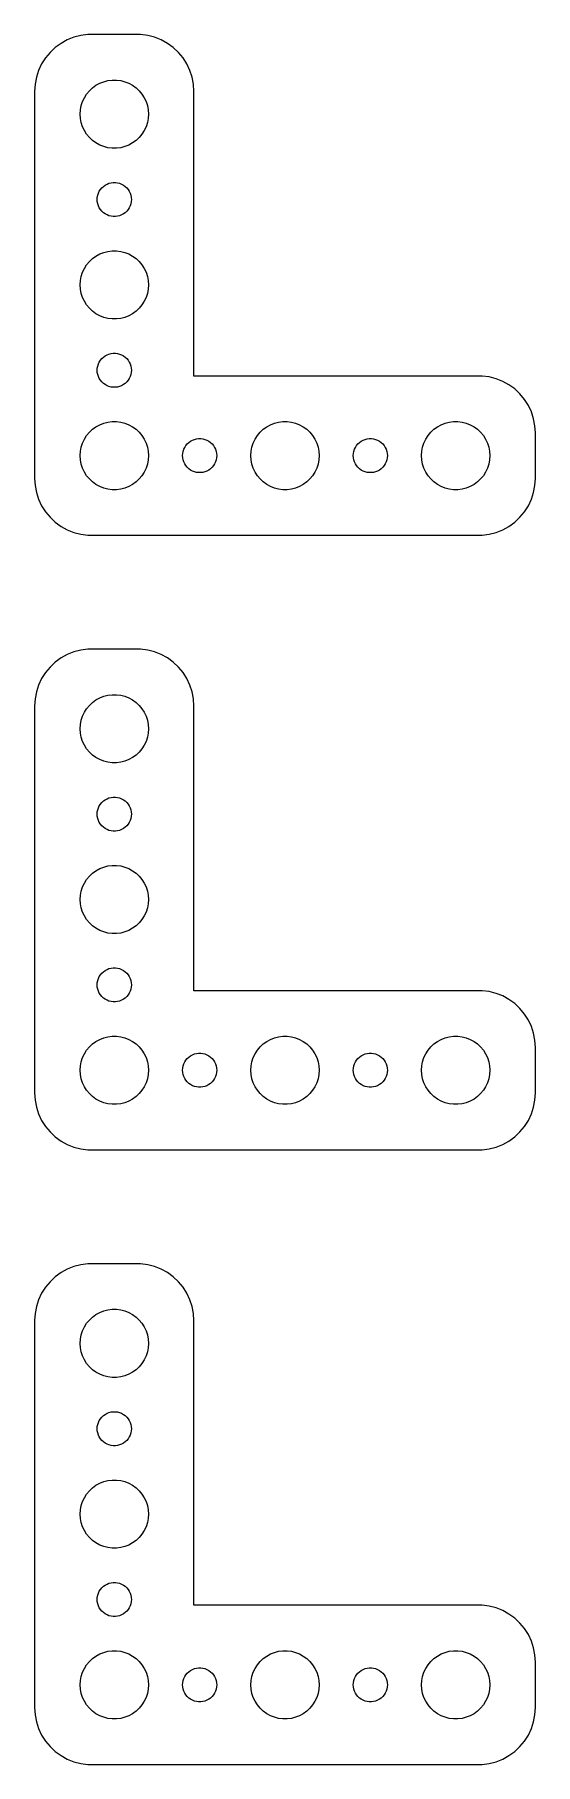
# Model space of a CAD drawing. Header units: metres. Extents: x -22 to 22, y 101 to 253.
import ezdxf

# ---------------------------------------------------------------- set-up
doc = ezdxf.new("R2010")
doc.units = ezdxf.units.M

msp = doc.modelspace()

# ---------------------------------------------------------------- linework, layer by layer
for p, q in [((-19.1289, 252.524), (-19.6791, 252.222)), ((-18.5451, 252.755), (-19.1289, 252.524)), ((-17.9369, 252.911), (-18.5451, 252.755)), ((-17.3139, 252.99), (-17.9369, 252.911)), ((-12.686, 252.99), (-17.3139, 252.99)), ((-12.0631, 252.911), (-12.686, 252.99)), ((-11.4549, 252.755), (-12.0631, 252.911)), ((-10.8711, 252.524), (-11.4549, 252.755)), ((-10.3209, 252.222), (-10.8711, 252.524)), ((-21.0451, 250.939), (-21.3815, 250.409)), ((-20.6448, 251.423), (-21.0451, 250.939)), ((-20.1871, 251.853), (-20.6448, 251.423)), ((-19.6791, 252.222), (-20.1871, 251.853)), ((-9.81287, 251.853), (-10.3209, 252.222)), ((-9.35515, 251.423), (-9.81287, 251.853)), ((-8.95491, 250.939), (-9.35515, 251.423)), ((-8.61845, 250.409), (-8.95491, 250.939)), ((-21.6489, 249.841), (-21.8429, 249.243)), ((-21.3815, 250.409), (-21.6489, 249.841)), ((-8.3511, 249.841), (-8.61845, 250.409)), ((-8.15707, 249.243), (-8.3511, 249.841)), ((-21.9606, 248.627), (-22, 248)), ((-22, 248), (-22, 214)), ((-21.8429, 249.243), (-21.9606, 248.627)), ((-17.6289, 247.445), (-17.427, 247.763)), ((-17.427, 247.763), (-17.1869, 248.054)), ((-17.1869, 248.054), (-16.9123, 248.312)), ((-16.9123, 248.312), (-16.6075, 248.533)), ((-16.6075, 248.533), (-16.2773, 248.714)), ((-16.2773, 248.714), (-15.927, 248.853)), ((-15.927, 248.853), (-15.5621, 248.947)), ((-15.5621, 248.947), (-15.1884, 248.994)), ((-15.1884, 248.994), (-14.8116, 248.994)), ((-14.8116, 248.994), (-14.4379, 248.947)), ((-14.4379, 248.947), (-14.0729, 248.853)), ((-14.0729, 248.853), (-13.7227, 248.714)), ((-13.7227, 248.714), (-13.3925, 248.533)), ((-13.3925, 248.533), (-13.0877, 248.312)), ((-13.0877, 248.312), (-12.8131, 248.054)), ((-12.8131, 248.054), (-12.5729, 247.763)), ((-12.5729, 247.763), (-12.3711, 247.445)), ((-8.03941, 248.627), (-8.15707, 249.243)), ((-8, 248), (-8.03941, 248.627)), ((-8, 222.99), (-8, 248)), ((-18, 246), (-17.9763, 246.376)), ((-17.9763, 246.376), (-17.9057, 246.746)), ((-17.9057, 246.746), (-17.7893, 247.104)), ((-17.7893, 247.104), (-17.6289, 247.445)), ((-12.3711, 247.445), (-12.2107, 247.104)), ((-12.2107, 247.104), (-12.0942, 246.746)), ((-12.0942, 246.746), (-12.0237, 246.376)), ((-12.0237, 246.376), (-12, 246)), ((-17.9763, 245.624), (-18, 246)), ((-17.9057, 245.254), (-17.9763, 245.624)), ((-17.7893, 244.896), (-17.9057, 245.254)), ((-17.6289, 244.555), (-17.7893, 244.896)), ((-12.2107, 244.896), (-12.3711, 244.555)), ((-12.0942, 245.254), (-12.2107, 244.896)), ((-12.0237, 245.624), (-12.0942, 245.254)), ((-12, 246), (-12.0237, 245.624)), ((-17.427, 244.237), (-17.6289, 244.555)), ((-17.1869, 243.946), (-17.427, 244.237)), ((-16.9123, 243.688), (-17.1869, 243.946)), ((-16.6075, 243.467), (-16.9123, 243.688)), ((-16.2773, 243.286), (-16.6075, 243.467)), ((-15.927, 243.147), (-16.2773, 243.286)), ((-13.7227, 243.286), (-14.0729, 243.147)), ((-13.3925, 243.467), (-13.7227, 243.286)), ((-13.0877, 243.688), (-13.3925, 243.467)), ((-12.8131, 243.946), (-13.0877, 243.688)), ((-12.5729, 244.237), (-12.8131, 243.946)), ((-12.3711, 244.555), (-12.5729, 244.237)), ((-15.5621, 243.053), (-15.927, 243.147)), ((-15.1884, 243.006), (-15.5621, 243.053)), ((-14.8116, 243.006), (-15.1884, 243.006)), ((-14.4379, 243.053), (-14.8116, 243.006)), ((-14.0729, 243.147), (-14.4379, 243.053)), ((-16.5, 238.5), (-16.4882, 238.688)), ((-16.4882, 238.688), (-16.4529, 238.873)), ((-16.4529, 238.873), (-16.3947, 239.052)), ((-16.3947, 239.052), (-16.3145, 239.223)), ((-16.3145, 239.223), (-16.2135, 239.382)), ((-16.2135, 239.382), (-16.0934, 239.527)), ((-16.0934, 239.527), (-15.9561, 239.656)), ((-15.9561, 239.656), (-15.8037, 239.766)), ((-15.8037, 239.766), (-15.6387, 239.857)), ((-15.6387, 239.857), (-15.4635, 239.927)), ((-15.4635, 239.927), (-15.2811, 239.973)), ((-15.2811, 239.973), (-15.0942, 239.997)), ((-15.0942, 239.997), (-14.9058, 239.997)), ((-14.9058, 239.997), (-14.7189, 239.973)), ((-14.7189, 239.973), (-14.5365, 239.927)), ((-14.5365, 239.927), (-14.3613, 239.857)), ((-14.3613, 239.857), (-14.1963, 239.766)), ((-14.1963, 239.766), (-14.0439, 239.656)), ((-14.0439, 239.656), (-13.9065, 239.527)), ((-13.9065, 239.527), (-13.7865, 239.382)), ((-13.7865, 239.382), (-13.6855, 239.223)), ((-13.6855, 239.223), (-13.6053, 239.052)), ((-13.6053, 239.052), (-13.5471, 238.873)), ((-13.5471, 238.873), (-13.5118, 238.688)), ((-13.5118, 238.688), (-13.5, 238.5)), ((-16.4882, 238.312), (-16.5, 238.5)), ((-16.4529, 238.127), (-16.4882, 238.312)), ((-16.3947, 237.948), (-16.4529, 238.127)), ((-16.3145, 237.777), (-16.3947, 237.948)), ((-16.2135, 237.618), (-16.3145, 237.777)), ((-16.0934, 237.473), (-16.2135, 237.618)), ((-15.9561, 237.344), (-16.0934, 237.473)), ((-15.8037, 237.234), (-15.9561, 237.344)), ((-15.6387, 237.143), (-15.8037, 237.234)), ((-15.4635, 237.073), (-15.6387, 237.143)), ((-14.3613, 237.143), (-14.5365, 237.073)), ((-14.1963, 237.234), (-14.3613, 237.143)), ((-14.0439, 237.344), (-14.1963, 237.234)), ((-13.9065, 237.473), (-14.0439, 237.344)), ((-13.7865, 237.618), (-13.9065, 237.473)), ((-13.6855, 237.777), (-13.7865, 237.618)), ((-13.6053, 237.948), (-13.6855, 237.777)), ((-13.5471, 238.127), (-13.6053, 237.948)), ((-13.5118, 238.312), (-13.5471, 238.127)), ((-13.5, 238.5), (-13.5118, 238.312)), ((-15.2811, 237.027), (-15.4635, 237.073)), ((-15.0942, 237.003), (-15.2811, 237.027)), ((-14.9058, 237.003), (-15.0942, 237.003)), ((-14.7189, 237.027), (-14.9058, 237.003)), ((-14.5365, 237.073), (-14.7189, 237.027)), ((-17.6289, 232.445), (-17.427, 232.763)), ((-17.427, 232.763), (-17.1869, 233.054)), ((-17.1869, 233.054), (-16.9123, 233.312)), ((-16.9123, 233.312), (-16.6075, 233.533)), ((-16.6075, 233.533), (-16.2773, 233.714)), ((-16.2773, 233.714), (-15.927, 233.853)), ((-15.927, 233.853), (-15.5621, 233.947)), ((-15.5621, 233.947), (-15.1884, 233.994)), ((-15.1884, 233.994), (-14.8116, 233.994)), ((-14.8116, 233.994), (-14.4379, 233.947)), ((-14.4379, 233.947), (-14.0729, 233.853)), ((-14.0729, 233.853), (-13.7227, 233.714)), ((-13.7227, 233.714), (-13.3925, 233.533)), ((-13.3925, 233.533), (-13.0877, 233.312)), ((-13.0877, 233.312), (-12.8131, 233.054)), ((-12.8131, 233.054), (-12.5729, 232.763)), ((-12.5729, 232.763), (-12.3711, 232.445)), ((-18, 231), (-17.9763, 231.376)), ((-17.9763, 231.376), (-17.9057, 231.746)), ((-17.9057, 231.746), (-17.7893, 232.104)), ((-17.7893, 232.104), (-17.6289, 232.445)), ((-12.3711, 232.445), (-12.2107, 232.104)), ((-12.2107, 232.104), (-12.0942, 231.746)), ((-12.0942, 231.746), (-12.0237, 231.376)), ((-12.0237, 231.376), (-12, 231)), ((-17.9763, 230.624), (-18, 231)), ((-17.9057, 230.254), (-17.9763, 230.624)), ((-17.7893, 229.896), (-17.9057, 230.254)), ((-17.6289, 229.555), (-17.7893, 229.896)), ((-17.427, 229.237), (-17.6289, 229.555)), ((-12.3711, 229.555), (-12.5729, 229.237)), ((-12.2107, 229.896), (-12.3711, 229.555)), ((-12.0942, 230.254), (-12.2107, 229.896)), ((-12.0237, 230.624), (-12.0942, 230.254)), ((-12, 231), (-12.0237, 230.624)), ((-17.1869, 228.946), (-17.427, 229.237)), ((-16.9123, 228.688), (-17.1869, 228.946)), ((-16.6075, 228.467), (-16.9123, 228.688)), ((-16.2773, 228.286), (-16.6075, 228.467)), ((-15.927, 228.147), (-16.2773, 228.286)), ((-15.5621, 228.053), (-15.927, 228.147)), ((-15.1884, 228.006), (-15.5621, 228.053)), ((-14.8116, 228.006), (-15.1884, 228.006)), ((-14.4379, 228.053), (-14.8116, 228.006)), ((-14.0729, 228.147), (-14.4379, 228.053)), ((-13.7227, 228.286), (-14.0729, 228.147)), ((-13.3925, 228.467), (-13.7227, 228.286)), ((-13.0877, 228.688), (-13.3925, 228.467)), ((-12.8131, 228.946), (-13.0877, 228.688)), ((-12.5729, 229.237), (-12.8131, 228.946)), ((-15.4635, 224.927), (-15.2811, 224.973)), ((-15.2811, 224.973), (-15.0942, 224.997)), ((-15.0942, 224.997), (-14.9058, 224.997)), ((-14.9058, 224.997), (-14.7189, 224.973)), ((-14.7189, 224.973), (-14.5365, 224.927)), ((-16.5, 223.5), (-16.4882, 223.688)), ((-16.4882, 223.312), (-16.5, 223.5)), ((-16.4882, 223.688), (-16.4529, 223.873)), ((-16.4529, 223.873), (-16.3947, 224.052)), ((-16.3947, 224.052), (-16.3145, 224.223)), ((-16.3145, 224.223), (-16.2135, 224.382)), ((-16.2135, 224.382), (-16.0934, 224.527)), ((-16.0934, 224.527), (-15.9561, 224.656)), ((-15.9561, 224.656), (-15.8037, 224.766)), ((-15.8037, 224.766), (-15.6387, 224.857)), ((-15.6387, 224.857), (-15.4635, 224.927)), ((-14.5365, 224.927), (-14.3613, 224.857)), ((-14.3613, 224.857), (-14.1963, 224.766)), ((-14.1963, 224.766), (-14.0439, 224.656)), ((-14.0439, 224.656), (-13.9065, 224.527)), ((-13.9065, 224.527), (-13.7865, 224.382)), ((-13.7865, 224.382), (-13.6855, 224.223)), ((-13.6855, 224.223), (-13.6053, 224.052)), ((-13.6053, 224.052), (-13.5471, 223.873)), ((-13.5471, 223.873), (-13.5118, 223.688)), ((-13.5118, 223.688), (-13.5, 223.5)), ((-13.5, 223.5), (-13.5118, 223.312)), ((-16.4529, 223.127), (-16.4882, 223.312)), ((-16.3947, 222.948), (-16.4529, 223.127)), ((-16.3145, 222.777), (-16.3947, 222.948)), ((-16.2135, 222.618), (-16.3145, 222.777)), ((-16.0934, 222.473), (-16.2135, 222.618)), ((-15.9561, 222.344), (-16.0934, 222.473)), ((-15.8037, 222.234), (-15.9561, 222.344)), ((-15.6387, 222.143), (-15.8037, 222.234)), ((-15.4635, 222.073), (-15.6387, 222.143)), ((-15.2811, 222.027), (-15.4635, 222.073)), ((-15.0942, 222.003), (-15.2811, 222.027)), ((-14.9058, 222.003), (-15.0942, 222.003)), ((-14.7189, 222.027), (-14.9058, 222.003)), ((-14.5365, 222.073), (-14.7189, 222.027)), ((-14.3613, 222.143), (-14.5365, 222.073)), ((-14.1963, 222.234), (-14.3613, 222.143)), ((-14.0439, 222.344), (-14.1963, 222.234)), ((-13.9065, 222.473), (-14.0439, 222.344)), ((-13.7865, 222.618), (-13.9065, 222.473)), ((-13.6855, 222.777), (-13.7865, 222.618)), ((-13.6053, 222.948), (-13.6855, 222.777)), ((-13.5471, 223.127), (-13.6053, 222.948)), ((-13.5118, 223.312), (-13.5471, 223.127)), ((17.3139, 222.99), (-8, 222.99)), ((17.9369, 222.911), (17.3139, 222.99)), ((18.5451, 222.755), (17.9369, 222.911)), ((19.1289, 222.524), (18.5451, 222.755)), ((19.6791, 222.222), (19.1289, 222.524)), ((20.1871, 221.853), (19.6791, 222.222)), ((20.6448, 221.423), (20.1871, 221.853)), ((21.0451, 220.939), (20.6448, 221.423)), ((21.3815, 220.409), (21.0451, 220.939)), ((21.6489, 219.841), (21.3815, 220.409)), ((-16.2773, 218.714), (-15.927, 218.853)), ((-15.927, 218.853), (-15.5621, 218.947)), ((-15.5621, 218.947), (-15.1884, 218.994)), ((-15.1884, 218.994), (-14.8116, 218.994)), ((-14.8116, 218.994), (-14.4379, 218.947)), ((-14.4379, 218.947), (-14.0729, 218.853)), ((-14.0729, 218.853), (-13.7227, 218.714)), ((-1.27733, 218.714), (-0.92705, 218.853)), ((-0.92705, 218.853), (-0.56213, 218.947)), ((-0.56213, 218.947), (-0.18837, 218.994)), ((-0.18837, 218.994), (0.18837, 218.994)), ((0.18837, 218.994), (0.56213, 218.947)), ((0.56213, 218.947), (0.92705, 218.853)), ((0.92705, 218.853), (1.27733, 218.714)), ((13.7227, 218.714), (14.0729, 218.853)), ((14.0729, 218.853), (14.4379, 218.947)), ((14.4379, 218.947), (14.8116, 218.994)), ((14.8116, 218.994), (15.1884, 218.994)), ((15.1884, 218.994), (15.5621, 218.947)), ((15.5621, 218.947), (15.927, 218.853)), ((15.927, 218.853), (16.2773, 218.714)), ((21.8429, 219.243), (21.6489, 219.841)), ((21.9606, 218.627), (21.8429, 219.243)), ((-17.7893, 217.104), (-17.6289, 217.445)), ((-17.6289, 217.445), (-17.427, 217.763)), ((-17.427, 217.763), (-17.1869, 218.054)), ((-17.1869, 218.054), (-16.9123, 218.312)), ((-16.9123, 218.312), (-16.6075, 218.533)), ((-16.6075, 218.533), (-16.2773, 218.714)), ((-13.7227, 218.714), (-13.3925, 218.533)), ((-13.3925, 218.533), (-13.0877, 218.312)), ((-13.0877, 218.312), (-12.8131, 218.054)), ((-12.8131, 218.054), (-12.5729, 217.763)), ((-12.5729, 217.763), (-12.3711, 217.445)), ((-12.3711, 217.445), (-12.2107, 217.104)), ((-8.30373, 217.266), (-8.13866, 217.357)), ((-8.13866, 217.357), (-7.96352, 217.427)), ((-7.96352, 217.427), (-7.78107, 217.473)), ((-7.78107, 217.473), (-7.59418, 217.497)), ((-7.59418, 217.497), (-7.40581, 217.497)), ((-7.40581, 217.497), (-7.21892, 217.473)), ((-7.21892, 217.473), (-7.03647, 217.427)), ((-7.03647, 217.427), (-6.86133, 217.357)), ((-6.86133, 217.357), (-6.69626, 217.266)), ((-2.78932, 217.104), (-2.62891, 217.445)), ((-2.62891, 217.445), (-2.42705, 217.763)), ((-2.42705, 217.763), (-2.1869, 218.054)), ((-2.1869, 218.054), (-1.91226, 218.312)), ((-1.91226, 218.312), (-1.60747, 218.533)), ((-1.60747, 218.533), (-1.27733, 218.714)), ((1.27733, 218.714), (1.60747, 218.533)), ((1.60747, 218.533), (1.91226, 218.312)), ((1.91226, 218.312), (2.1869, 218.054)), ((2.1869, 218.054), (2.42705, 217.763)), ((2.42705, 217.763), (2.62891, 217.445)), ((2.62891, 217.445), (2.78932, 217.104)), ((6.69626, 217.266), (6.86133, 217.357)), ((6.86133, 217.357), (7.03647, 217.427)), ((7.03647, 217.427), (7.21892, 217.473)), ((7.21892, 217.473), (7.40581, 217.497)), ((7.40581, 217.497), (7.59418, 217.497)), ((7.59418, 217.497), (7.78107, 217.473)), ((7.78107, 217.473), (7.96352, 217.427)), ((7.96352, 217.427), (8.13866, 217.357)), ((8.13866, 217.357), (8.30373, 217.266)), ((12.2107, 217.104), (12.3711, 217.445)), ((12.3711, 217.445), (12.5729, 217.763)), ((12.5729, 217.763), (12.8131, 218.054)), ((12.8131, 218.054), (13.0877, 218.312)), ((13.0877, 218.312), (13.3925, 218.533)), ((13.3925, 218.533), (13.7227, 218.714)), ((16.2773, 218.714), (16.6075, 218.533)), ((16.6075, 218.533), (16.9123, 218.312)), ((16.9123, 218.312), (17.1869, 218.054)), ((17.1869, 218.054), (17.427, 217.763)), ((17.427, 217.763), (17.6289, 217.445)), ((17.6289, 217.445), (17.7893, 217.104)), ((22, 218), (21.9606, 218.627)), ((22, 214), (22, 218)), ((-18, 216), (-17.9763, 216.376)), ((-17.9763, 215.624), (-18, 216)), ((-17.9763, 216.376), (-17.9057, 216.746)), ((-17.9057, 216.746), (-17.7893, 217.104)), ((-12.2107, 217.104), (-12.0942, 216.746)), ((-12.0942, 216.746), (-12.0237, 216.376)), ((-12.0237, 216.376), (-12, 216)), ((-12, 216), (-12.0237, 215.624)), ((-9, 216), (-8.98816, 216.188)), ((-8.98816, 215.812), (-9, 216)), ((-8.98816, 216.188), (-8.95287, 216.373)), ((-8.95287, 215.627), (-8.98816, 215.812)), ((-8.95287, 216.373), (-8.89465, 216.552)), ((-8.89465, 216.552), (-8.81445, 216.723)), ((-8.81445, 216.723), (-8.71352, 216.882)), ((-8.71352, 216.882), (-8.59344, 217.027)), ((-8.59344, 217.027), (-8.45613, 217.156)), ((-8.45613, 217.156), (-8.30373, 217.266)), ((-6.69626, 217.266), (-6.54385, 217.156)), ((-6.54385, 217.156), (-6.40654, 217.027)), ((-6.40654, 217.027), (-6.28647, 216.882)), ((-6.28647, 216.882), (-6.18553, 216.723)), ((-6.18553, 216.723), (-6.10533, 216.552)), ((-6.10533, 216.552), (-6.04712, 216.373)), ((-6.04712, 216.373), (-6.01183, 216.188)), ((-6.01183, 215.812), (-6.04712, 215.627)), ((-6.01183, 216.188), (-6, 216)), ((-6, 216), (-6.01183, 215.812)), ((-3, 216), (-2.97633, 216.376)), ((-2.97633, 215.624), (-3, 216)), ((-2.97633, 216.376), (-2.90575, 216.746)), ((-2.90575, 216.746), (-2.78932, 217.104)), ((2.78932, 217.104), (2.90575, 216.746)), ((2.90575, 216.746), (2.97633, 216.376)), ((2.97633, 216.376), (3, 216)), ((3, 216), (2.97633, 215.624)), ((6, 216), (6.01183, 216.188)), ((6.01183, 215.812), (6, 216)), ((6.01183, 216.188), (6.04712, 216.373)), ((6.04712, 215.627), (6.01183, 215.812)), ((6.04712, 216.373), (6.10533, 216.552)), ((6.10533, 216.552), (6.18553, 216.723)), ((6.18553, 216.723), (6.28647, 216.882)), ((6.28647, 216.882), (6.40654, 217.027)), ((6.40654, 217.027), (6.54385, 217.156)), ((6.54385, 217.156), (6.69626, 217.266)), ((8.30373, 217.266), (8.45613, 217.156)), ((8.45613, 217.156), (8.59344, 217.027)), ((8.59344, 217.027), (8.71352, 216.882)), ((8.71352, 216.882), (8.81445, 216.723)), ((8.81445, 216.723), (8.89465, 216.552)), ((8.89465, 216.552), (8.95287, 216.373)), ((8.95287, 216.373), (8.98816, 216.188)), ((8.98816, 215.812), (8.95287, 215.627)), ((8.98816, 216.188), (9, 216)), ((9, 216), (8.98816, 215.812)), ((12, 216), (12.0237, 216.376)), ((12.0237, 215.624), (12, 216)), ((12.0237, 216.376), (12.0942, 216.746)), ((12.0942, 216.746), (12.2107, 217.104)), ((17.7893, 217.104), (17.9057, 216.746)), ((17.9057, 216.746), (17.9763, 216.376)), ((17.9763, 216.376), (18, 216)), ((18, 216), (17.9763, 215.624)), ((-17.9057, 215.254), (-17.9763, 215.624)), ((-17.7893, 214.896), (-17.9057, 215.254)), ((-17.6289, 214.555), (-17.7893, 214.896)), ((-17.427, 214.237), (-17.6289, 214.555)), ((-12.3711, 214.555), (-12.5729, 214.237)), ((-12.2107, 214.896), (-12.3711, 214.555)), ((-12.0942, 215.254), (-12.2107, 214.896)), ((-12.0237, 215.624), (-12.0942, 215.254)), ((-8.89465, 215.448), (-8.95287, 215.627)), ((-8.81445, 215.277), (-8.89465, 215.448)), ((-8.71352, 215.118), (-8.81445, 215.277)), ((-8.59344, 214.973), (-8.71352, 215.118)), ((-8.45613, 214.844), (-8.59344, 214.973)), ((-8.30373, 214.734), (-8.45613, 214.844)), ((-8.13866, 214.643), (-8.30373, 214.734)), ((-7.96352, 214.573), (-8.13866, 214.643)), ((-7.78107, 214.527), (-7.96352, 214.573)), ((-7.59418, 214.503), (-7.78107, 214.527)), ((-7.40581, 214.503), (-7.59418, 214.503)), ((-7.21892, 214.527), (-7.40581, 214.503)), ((-7.03647, 214.573), (-7.21892, 214.527)), ((-6.86133, 214.643), (-7.03647, 214.573)), ((-6.69626, 214.734), (-6.86133, 214.643)), ((-6.54385, 214.844), (-6.69626, 214.734)), ((-6.40654, 214.973), (-6.54385, 214.844)), ((-6.28647, 215.118), (-6.40654, 214.973)), ((-6.18553, 215.277), (-6.28647, 215.118)), ((-6.10533, 215.448), (-6.18553, 215.277)), ((-6.04712, 215.627), (-6.10533, 215.448)), ((-2.90575, 215.254), (-2.97633, 215.624)), ((-2.78932, 214.896), (-2.90575, 215.254)), ((-2.62891, 214.555), (-2.78932, 214.896)), ((-2.42705, 214.237), (-2.62891, 214.555)), ((2.62891, 214.555), (2.42705, 214.237)), ((2.78932, 214.896), (2.62891, 214.555)), ((2.90575, 215.254), (2.78932, 214.896)), ((2.97633, 215.624), (2.90575, 215.254)), ((6.10533, 215.448), (6.04712, 215.627)), ((6.18553, 215.277), (6.10533, 215.448)), ((6.28647, 215.118), (6.18553, 215.277)), ((6.40654, 214.973), (6.28647, 215.118)), ((6.54385, 214.844), (6.40654, 214.973)), ((6.69626, 214.734), (6.54385, 214.844)), ((6.86133, 214.643), (6.69626, 214.734)), ((7.03647, 214.573), (6.86133, 214.643)), ((7.21892, 214.527), (7.03647, 214.573)), ((7.40581, 214.503), (7.21892, 214.527)), ((7.59418, 214.503), (7.40581, 214.503)), ((7.78107, 214.527), (7.59418, 214.503)), ((7.96352, 214.573), (7.78107, 214.527)), ((8.13866, 214.643), (7.96352, 214.573)), ((8.30373, 214.734), (8.13866, 214.643)), ((8.45613, 214.844), (8.30373, 214.734)), ((8.59344, 214.973), (8.45613, 214.844)), ((8.71352, 215.118), (8.59344, 214.973)), ((8.81445, 215.277), (8.71352, 215.118)), ((8.89465, 215.448), (8.81445, 215.277)), ((8.95287, 215.627), (8.89465, 215.448)), ((12.0942, 215.254), (12.0237, 215.624)), ((12.2107, 214.896), (12.0942, 215.254)), ((12.3711, 214.555), (12.2107, 214.896)), ((12.5729, 214.237), (12.3711, 214.555)), ((17.6289, 214.555), (17.427, 214.237)), ((17.7893, 214.896), (17.6289, 214.555)), ((17.9057, 215.254), (17.7893, 214.896)), ((17.9763, 215.624), (17.9057, 215.254)), ((-22, 214), (-21.9606, 213.373)), ((-21.9606, 213.373), (-21.8429, 212.757)), ((-17.1869, 213.946), (-17.427, 214.237)), ((-16.9123, 213.688), (-17.1869, 213.946)), ((-16.6075, 213.467), (-16.9123, 213.688)), ((-16.2773, 213.286), (-16.6075, 213.467)), ((-15.927, 213.147), (-16.2773, 213.286)), ((-15.5621, 213.053), (-15.927, 213.147)), ((-15.1884, 213.006), (-15.5621, 213.053)), ((-14.8116, 213.006), (-15.1884, 213.006)), ((-14.4379, 213.053), (-14.8116, 213.006)), ((-14.0729, 213.147), (-14.4379, 213.053)), ((-13.7227, 213.286), (-14.0729, 213.147)), ((-13.3925, 213.467), (-13.7227, 213.286)), ((-13.0877, 213.688), (-13.3925, 213.467)), ((-12.8131, 213.946), (-13.0877, 213.688)), ((-12.5729, 214.237), (-12.8131, 213.946)), ((-2.1869, 213.946), (-2.42705, 214.237)), ((-1.91226, 213.688), (-2.1869, 213.946)), ((-1.60747, 213.467), (-1.91226, 213.688)), ((-1.27733, 213.286), (-1.60747, 213.467)), ((-0.92705, 213.147), (-1.27733, 213.286)), ((-0.56213, 213.053), (-0.92705, 213.147)), ((-0.18837, 213.006), (-0.56213, 213.053)), ((0.18837, 213.006), (-0.18837, 213.006)), ((0.56213, 213.053), (0.18837, 213.006)), ((0.92705, 213.147), (0.56213, 213.053)), ((1.27733, 213.286), (0.92705, 213.147)), ((1.60747, 213.467), (1.27733, 213.286)), ((1.91226, 213.688), (1.60747, 213.467)), ((2.1869, 213.946), (1.91226, 213.688)), ((2.42705, 214.237), (2.1869, 213.946)), ((12.8131, 213.946), (12.5729, 214.237)), ((13.0877, 213.688), (12.8131, 213.946)), ((13.3925, 213.467), (13.0877, 213.688)), ((13.7227, 213.286), (13.3925, 213.467)), ((14.0729, 213.147), (13.7227, 213.286)), ((14.4379, 213.053), (14.0729, 213.147)), ((14.8116, 213.006), (14.4379, 213.053)), ((15.1884, 213.006), (14.8116, 213.006)), ((15.5621, 213.053), (15.1884, 213.006)), ((15.927, 213.147), (15.5621, 213.053)), ((16.2773, 213.286), (15.927, 213.147)), ((16.6075, 213.467), (16.2773, 213.286)), ((16.9123, 213.688), (16.6075, 213.467)), ((17.1869, 213.946), (16.9123, 213.688)), ((17.427, 214.237), (17.1869, 213.946)), ((21.8429, 212.757), (21.9606, 213.373)), ((21.9606, 213.373), (22, 214)), ((-21.8429, 212.757), (-21.6489, 212.159)), ((-21.6489, 212.159), (-21.3815, 211.591)), ((-21.3815, 211.591), (-21.0451, 211.061)), ((21.0451, 211.061), (21.3815, 211.591)), ((21.3815, 211.591), (21.6489, 212.159)), ((21.6489, 212.159), (21.8429, 212.757)), ((-21.0451, 211.061), (-20.6448, 210.577)), ((-20.6448, 210.577), (-20.1871, 210.147)), ((-20.1871, 210.147), (-19.6791, 209.778)), ((-19.6791, 209.778), (-19.1289, 209.476)), ((19.1289, 209.476), (19.6791, 209.778)), ((19.6791, 209.778), (20.1871, 210.147)), ((20.1871, 210.147), (20.6448, 210.577)), ((20.6448, 210.577), (21.0451, 211.061)), ((-19.1289, 209.476), (-18.5451, 209.245)), ((-18.5451, 209.245), (-17.9369, 209.089)), ((-17.9369, 209.089), (-17.3139, 209.01)), ((-17.3139, 209.01), (17.3139, 209.01)), ((17.3139, 209.01), (17.9369, 209.089)), ((17.9369, 209.089), (18.5451, 209.245)), ((18.5451, 209.245), (19.1289, 209.476)), ((-20.1871, 197.853), (-20.6448, 197.423)), ((-19.6791, 198.222), (-20.1871, 197.853)), ((-19.1289, 198.524), (-19.6791, 198.222)), ((-18.5451, 198.755), (-19.1289, 198.524)), ((-17.9369, 198.911), (-18.5451, 198.755)), ((-17.3139, 198.99), (-17.9369, 198.911)), ((-12.686, 198.99), (-17.3139, 198.99)), ((-12.0631, 198.911), (-12.686, 198.99)), ((-11.4549, 198.755), (-12.0631, 198.911)), ((-10.8711, 198.524), (-11.4549, 198.755)), ((-10.3209, 198.222), (-10.8711, 198.524)), ((-9.81287, 197.853), (-10.3209, 198.222)), ((-9.35515, 197.423), (-9.81287, 197.853)), ((-21.3815, 196.409), (-21.6489, 195.841)), ((-21.0451, 196.939), (-21.3815, 196.409)), ((-20.6448, 197.423), (-21.0451, 196.939)), ((-8.95491, 196.939), (-9.35515, 197.423)), ((-8.61845, 196.409), (-8.95491, 196.939)), ((-8.3511, 195.841), (-8.61845, 196.409)), ((-21.9606, 194.627), (-22, 194)), ((-21.8429, 195.243), (-21.9606, 194.627)), ((-21.6489, 195.841), (-21.8429, 195.243)), ((-16.6075, 194.533), (-16.2773, 194.714)), ((-16.2773, 194.714), (-15.927, 194.853)), ((-15.927, 194.853), (-15.5621, 194.947)), ((-15.5621, 194.947), (-15.1884, 194.994)), ((-15.1884, 194.994), (-14.8116, 194.994)), ((-14.8116, 194.994), (-14.4379, 194.947)), ((-14.4379, 194.947), (-14.0729, 194.853)), ((-14.0729, 194.853), (-13.7227, 194.714)), ((-13.7227, 194.714), (-13.3925, 194.533)), ((-8.15707, 195.243), (-8.3511, 195.841)), ((-8.03941, 194.627), (-8.15707, 195.243)), ((-8, 194), (-8.03941, 194.627)), ((-22, 194), (-22, 160)), ((-17.9057, 192.746), (-17.7893, 193.104)), ((-17.7893, 193.104), (-17.6289, 193.445)), ((-17.6289, 193.445), (-17.427, 193.763)), ((-17.427, 193.763), (-17.1869, 194.054)), ((-17.1869, 194.054), (-16.9123, 194.312)), ((-16.9123, 194.312), (-16.6075, 194.533)), ((-13.3925, 194.533), (-13.0877, 194.312)), ((-13.0877, 194.312), (-12.8131, 194.054)), ((-12.8131, 194.054), (-12.5729, 193.763)), ((-12.5729, 193.763), (-12.3711, 193.445)), ((-12.3711, 193.445), (-12.2107, 193.104)), ((-12.2107, 193.104), (-12.0942, 192.746)), ((-8, 168.99), (-8, 194)), ((-18, 192), (-17.9763, 192.376)), ((-17.9763, 191.624), (-18, 192)), ((-17.9763, 192.376), (-17.9057, 192.746)), ((-17.9057, 191.254), (-17.9763, 191.624)), ((-12.0942, 192.746), (-12.0237, 192.376)), ((-12.0237, 191.624), (-12.0942, 191.254)), ((-12.0237, 192.376), (-12, 192)), ((-12, 192), (-12.0237, 191.624)), ((-17.7893, 190.896), (-17.9057, 191.254)), ((-17.6289, 190.555), (-17.7893, 190.896)), ((-17.427, 190.237), (-17.6289, 190.555)), ((-17.1869, 189.946), (-17.427, 190.237)), ((-12.5729, 190.237), (-12.8131, 189.946)), ((-12.3711, 190.555), (-12.5729, 190.237)), ((-12.2107, 190.896), (-12.3711, 190.555)), ((-12.0942, 191.254), (-12.2107, 190.896)), ((-16.9123, 189.688), (-17.1869, 189.946)), ((-16.6075, 189.467), (-16.9123, 189.688)), ((-16.2773, 189.286), (-16.6075, 189.467)), ((-15.927, 189.147), (-16.2773, 189.286)), ((-15.5621, 189.053), (-15.927, 189.147)), ((-15.1884, 189.006), (-15.5621, 189.053)), ((-14.8116, 189.006), (-15.1884, 189.006)), ((-14.4379, 189.053), (-14.8116, 189.006)), ((-14.0729, 189.147), (-14.4379, 189.053)), ((-13.7227, 189.286), (-14.0729, 189.147)), ((-13.3925, 189.467), (-13.7227, 189.286)), ((-13.0877, 189.688), (-13.3925, 189.467)), ((-12.8131, 189.946), (-13.0877, 189.688)), ((-16.2135, 185.382), (-16.0934, 185.527)), ((-16.0934, 185.527), (-15.9561, 185.656)), ((-15.9561, 185.656), (-15.8037, 185.766)), ((-15.8037, 185.766), (-15.6387, 185.857)), ((-15.6387, 185.857), (-15.4635, 185.927)), ((-15.4635, 185.927), (-15.2811, 185.973)), ((-15.2811, 185.973), (-15.0942, 185.997)), ((-15.0942, 185.997), (-14.9058, 185.997)), ((-14.9058, 185.997), (-14.7189, 185.973)), ((-14.7189, 185.973), (-14.5365, 185.927)), ((-14.5365, 185.927), (-14.3613, 185.857)), ((-14.3613, 185.857), (-14.1963, 185.766)), ((-14.1963, 185.766), (-14.0439, 185.656)), ((-14.0439, 185.656), (-13.9065, 185.527)), ((-13.9065, 185.527), (-13.7865, 185.382)), ((-16.5, 184.5), (-16.4882, 184.688)), ((-16.4882, 184.312), (-16.5, 184.5)), ((-16.4882, 184.688), (-16.4529, 184.873)), ((-16.4529, 184.127), (-16.4882, 184.312)), ((-16.4529, 184.873), (-16.3947, 185.052)), ((-16.3947, 183.948), (-16.4529, 184.127)), ((-16.3947, 185.052), (-16.3145, 185.223)), ((-16.3145, 183.777), (-16.3947, 183.948)), ((-16.3145, 185.223), (-16.2135, 185.382)), ((-13.7865, 185.382), (-13.6855, 185.223)), ((-13.6855, 185.223), (-13.6053, 185.052)), ((-13.6053, 183.948), (-13.6855, 183.777)), ((-13.6053, 185.052), (-13.5471, 184.873)), ((-13.5471, 184.127), (-13.6053, 183.948)), ((-13.5471, 184.873), (-13.5118, 184.688)), ((-13.5118, 184.312), (-13.5471, 184.127)), ((-13.5118, 184.688), (-13.5, 184.5)), ((-13.5, 184.5), (-13.5118, 184.312)), ((-16.2135, 183.618), (-16.3145, 183.777)), ((-16.0934, 183.473), (-16.2135, 183.618)), ((-15.9561, 183.344), (-16.0934, 183.473)), ((-15.8037, 183.234), (-15.9561, 183.344)), ((-15.6387, 183.143), (-15.8037, 183.234)), ((-15.4635, 183.073), (-15.6387, 183.143)), ((-15.2811, 183.027), (-15.4635, 183.073)), ((-15.0942, 183.003), (-15.2811, 183.027)), ((-14.9058, 183.003), (-15.0942, 183.003)), ((-14.7189, 183.027), (-14.9058, 183.003)), ((-14.5365, 183.073), (-14.7189, 183.027)), ((-14.3613, 183.143), (-14.5365, 183.073)), ((-14.1963, 183.234), (-14.3613, 183.143)), ((-14.0439, 183.344), (-14.1963, 183.234)), ((-13.9065, 183.473), (-14.0439, 183.344)), ((-13.7865, 183.618), (-13.9065, 183.473)), ((-13.6855, 183.777), (-13.7865, 183.618)), ((-16.9123, 179.312), (-16.6075, 179.533)), ((-16.6075, 179.533), (-16.2773, 179.714)), ((-16.2773, 179.714), (-15.927, 179.853)), ((-15.927, 179.853), (-15.5621, 179.947)), ((-15.5621, 179.947), (-15.1884, 179.994)), ((-15.1884, 179.994), (-14.8116, 179.994)), ((-14.8116, 179.994), (-14.4379, 179.947)), ((-14.4379, 179.947), (-14.0729, 179.853)), ((-14.0729, 179.853), (-13.7227, 179.714)), ((-13.7227, 179.714), (-13.3925, 179.533)), ((-13.3925, 179.533), (-13.0877, 179.312)), ((-17.9057, 177.746), (-17.7893, 178.104)), ((-17.7893, 178.104), (-17.6289, 178.445)), ((-17.6289, 178.445), (-17.427, 178.763)), ((-17.427, 178.763), (-17.1869, 179.054)), ((-17.1869, 179.054), (-16.9123, 179.312)), ((-13.0877, 179.312), (-12.8131, 179.054)), ((-12.8131, 179.054), (-12.5729, 178.763)), ((-12.5729, 178.763), (-12.3711, 178.445)), ((-12.3711, 178.445), (-12.2107, 178.104)), ((-12.2107, 178.104), (-12.0942, 177.746)), ((-18, 177), (-17.9763, 177.376)), ((-17.9763, 176.624), (-18, 177)), ((-17.9763, 177.376), (-17.9057, 177.746)), ((-17.9057, 176.254), (-17.9763, 176.624)), ((-12.0942, 177.746), (-12.0237, 177.376)), ((-12.0237, 176.624), (-12.0942, 176.254)), ((-12.0237, 177.376), (-12, 177)), ((-12, 177), (-12.0237, 176.624)), ((-17.7893, 175.896), (-17.9057, 176.254)), ((-17.6289, 175.555), (-17.7893, 175.896)), ((-17.427, 175.237), (-17.6289, 175.555)), ((-17.1869, 174.946), (-17.427, 175.237)), ((-16.9123, 174.688), (-17.1869, 174.946)), ((-12.8131, 174.946), (-13.0877, 174.688)), ((-12.5729, 175.237), (-12.8131, 174.946)), ((-12.3711, 175.555), (-12.5729, 175.237)), ((-12.2107, 175.896), (-12.3711, 175.555)), ((-12.0942, 176.254), (-12.2107, 175.896)), ((-16.6075, 174.467), (-16.9123, 174.688)), ((-16.2773, 174.286), (-16.6075, 174.467)), ((-15.927, 174.147), (-16.2773, 174.286)), ((-15.5621, 174.053), (-15.927, 174.147)), ((-15.1884, 174.006), (-15.5621, 174.053)), ((-14.8116, 174.006), (-15.1884, 174.006)), ((-14.4379, 174.053), (-14.8116, 174.006)), ((-14.0729, 174.147), (-14.4379, 174.053)), ((-13.7227, 174.286), (-14.0729, 174.147)), ((-13.3925, 174.467), (-13.7227, 174.286)), ((-13.0877, 174.688), (-13.3925, 174.467)), ((-16.3947, 170.052), (-16.3145, 170.223)), ((-16.3145, 170.223), (-16.2135, 170.382)), ((-16.2135, 170.382), (-16.0934, 170.527)), ((-16.0934, 170.527), (-15.9561, 170.656)), ((-15.9561, 170.656), (-15.8037, 170.766)), ((-15.8037, 170.766), (-15.6387, 170.857)), ((-15.6387, 170.857), (-15.4635, 170.927)), ((-15.4635, 170.927), (-15.2811, 170.973)), ((-15.2811, 170.973), (-15.0942, 170.997)), ((-15.0942, 170.997), (-14.9058, 170.997)), ((-14.9058, 170.997), (-14.7189, 170.973)), ((-14.7189, 170.973), (-14.5365, 170.927)), ((-14.5365, 170.927), (-14.3613, 170.857)), ((-14.3613, 170.857), (-14.1963, 170.766)), ((-14.1963, 170.766), (-14.0439, 170.656)), ((-14.0439, 170.656), (-13.9065, 170.527)), ((-13.9065, 170.527), (-13.7865, 170.382)), ((-13.7865, 170.382), (-13.6855, 170.223)), ((-13.6855, 170.223), (-13.6053, 170.052)), ((-16.5, 169.5), (-16.4882, 169.688)), ((-16.4882, 169.312), (-16.5, 169.5)), ((-16.4882, 169.688), (-16.4529, 169.873)), ((-16.4529, 169.127), (-16.4882, 169.312)), ((-16.4529, 169.873), (-16.3947, 170.052)), ((-16.3947, 168.948), (-16.4529, 169.127)), ((-16.3145, 168.777), (-16.3947, 168.948)), ((-16.2135, 168.618), (-16.3145, 168.777)), ((-13.6855, 168.777), (-13.7865, 168.618)), ((-13.6053, 168.948), (-13.6855, 168.777)), ((-13.6053, 170.052), (-13.5471, 169.873)), ((-13.5471, 169.127), (-13.6053, 168.948)), ((-13.5471, 169.873), (-13.5118, 169.688)), ((-13.5118, 169.312), (-13.5471, 169.127)), ((-13.5118, 169.688), (-13.5, 169.5)), ((-13.5, 169.5), (-13.5118, 169.312)), ((17.3139, 168.99), (-8, 168.99)), ((17.9369, 168.911), (17.3139, 168.99)), ((18.5451, 168.755), (17.9369, 168.911)), ((19.1289, 168.524), (18.5451, 168.755)), ((-16.0934, 168.473), (-16.2135, 168.618)), ((-15.9561, 168.344), (-16.0934, 168.473)), ((-15.8037, 168.234), (-15.9561, 168.344)), ((-15.6387, 168.143), (-15.8037, 168.234)), ((-15.4635, 168.073), (-15.6387, 168.143)), ((-15.2811, 168.027), (-15.4635, 168.073)), ((-15.0942, 168.003), (-15.2811, 168.027)), ((-14.9058, 168.003), (-15.0942, 168.003)), ((-14.7189, 168.027), (-14.9058, 168.003)), ((-14.5365, 168.073), (-14.7189, 168.027)), ((-14.3613, 168.143), (-14.5365, 168.073)), ((-14.1963, 168.234), (-14.3613, 168.143)), ((-14.0439, 168.344), (-14.1963, 168.234)), ((-13.9065, 168.473), (-14.0439, 168.344)), ((-13.7865, 168.618), (-13.9065, 168.473)), ((19.6791, 168.222), (19.1289, 168.524)), ((20.1871, 167.853), (19.6791, 168.222)), ((20.6448, 167.423), (20.1871, 167.853)), ((21.0451, 166.939), (20.6448, 167.423)), ((21.3815, 166.409), (21.0451, 166.939)), ((21.6489, 165.841), (21.3815, 166.409)), ((21.8429, 165.243), (21.6489, 165.841)), ((-17.1869, 164.054), (-16.9123, 164.312)), ((-16.9123, 164.312), (-16.6075, 164.533)), ((-16.6075, 164.533), (-16.2773, 164.714)), ((-16.2773, 164.714), (-15.927, 164.853)), ((-15.927, 164.853), (-15.5621, 164.947)), ((-15.5621, 164.947), (-15.1884, 164.994)), ((-15.1884, 164.994), (-14.8116, 164.994)), ((-14.8116, 164.994), (-14.4379, 164.947)), ((-14.4379, 164.947), (-14.0729, 164.853)), ((-14.0729, 164.853), (-13.7227, 164.714)), ((-13.7227, 164.714), (-13.3925, 164.533)), ((-13.3925, 164.533), (-13.0877, 164.312)), ((-13.0877, 164.312), (-12.8131, 164.054)), ((-2.1869, 164.054), (-1.91226, 164.312)), ((-1.91226, 164.312), (-1.60747, 164.533)), ((-1.60747, 164.533), (-1.27733, 164.714)), ((-1.27733, 164.714), (-0.92705, 164.853)), ((-0.92705, 164.853), (-0.56213, 164.947)), ((-0.56213, 164.947), (-0.18837, 164.994)), ((-0.18837, 164.994), (0.18837, 164.994)), ((0.18837, 164.994), (0.56213, 164.947)), ((0.56213, 164.947), (0.92705, 164.853)), ((0.92705, 164.853), (1.27733, 164.714)), ((1.27733, 164.714), (1.60747, 164.533)), ((1.60747, 164.533), (1.91226, 164.312)), ((1.91226, 164.312), (2.1869, 164.054)), ((12.8131, 164.054), (13.0877, 164.312)), ((13.0877, 164.312), (13.3925, 164.533)), ((13.3925, 164.533), (13.7227, 164.714)), ((13.7227, 164.714), (14.0729, 164.853)), ((14.0729, 164.853), (14.4379, 164.947)), ((14.4379, 164.947), (14.8116, 164.994)), ((14.8116, 164.994), (15.1884, 164.994)), ((15.1884, 164.994), (15.5621, 164.947)), ((15.5621, 164.947), (15.927, 164.853)), ((15.927, 164.853), (16.2773, 164.714)), ((16.2773, 164.714), (16.6075, 164.533)), ((16.6075, 164.533), (16.9123, 164.312)), ((16.9123, 164.312), (17.1869, 164.054)), ((21.9606, 164.627), (21.8429, 165.243)), ((22, 164), (21.9606, 164.627)), ((-17.9763, 162.376), (-17.9057, 162.746)), ((-17.9057, 162.746), (-17.7893, 163.104)), ((-17.7893, 163.104), (-17.6289, 163.445)), ((-17.6289, 163.445), (-17.427, 163.763)), ((-17.427, 163.763), (-17.1869, 164.054)), ((-12.8131, 164.054), (-12.5729, 163.763)), ((-12.5729, 163.763), (-12.3711, 163.445)), ((-12.3711, 163.445), (-12.2107, 163.104)), ((-12.2107, 163.104), (-12.0942, 162.746)), ((-12.0942, 162.746), (-12.0237, 162.376)), ((-8.89465, 162.552), (-8.81445, 162.723)), ((-8.81445, 162.723), (-8.71352, 162.882)), ((-8.71352, 162.882), (-8.59344, 163.027)), ((-8.59344, 163.027), (-8.45613, 163.156)), ((-8.45613, 163.156), (-8.30373, 163.266)), ((-8.30373, 163.266), (-8.13866, 163.357)), ((-8.13866, 163.357), (-7.96352, 163.427)), ((-7.96352, 163.427), (-7.78107, 163.473)), ((-7.78107, 163.473), (-7.59418, 163.497)), ((-7.59418, 163.497), (-7.40581, 163.497)), ((-7.40581, 163.497), (-7.21892, 163.473)), ((-7.21892, 163.473), (-7.03647, 163.427)), ((-7.03647, 163.427), (-6.86133, 163.357)), ((-6.86133, 163.357), (-6.69626, 163.266)), ((-6.69626, 163.266), (-6.54385, 163.156)), ((-6.54385, 163.156), (-6.40654, 163.027)), ((-6.40654, 163.027), (-6.28647, 162.882)), ((-6.28647, 162.882), (-6.18553, 162.723)), ((-6.18553, 162.723), (-6.10533, 162.552)), ((-2.97633, 162.376), (-2.90575, 162.746)), ((-2.90575, 162.746), (-2.78932, 163.104)), ((-2.78932, 163.104), (-2.62891, 163.445)), ((-2.62891, 163.445), (-2.42705, 163.763)), ((-2.42705, 163.763), (-2.1869, 164.054)), ((2.1869, 164.054), (2.42705, 163.763)), ((2.42705, 163.763), (2.62891, 163.445)), ((2.62891, 163.445), (2.78932, 163.104)), ((2.78932, 163.104), (2.90575, 162.746)), ((2.90575, 162.746), (2.97633, 162.376)), ((6.10533, 162.552), (6.18553, 162.723)), ((6.18553, 162.723), (6.28647, 162.882)), ((6.28647, 162.882), (6.40654, 163.027)), ((6.40654, 163.027), (6.54385, 163.156)), ((6.54385, 163.156), (6.69626, 163.266)), ((6.69626, 163.266), (6.86133, 163.357)), ((6.86133, 163.357), (7.03647, 163.427)), ((7.03647, 163.427), (7.21892, 163.473)), ((7.21892, 163.473), (7.40581, 163.497)), ((7.40581, 163.497), (7.59418, 163.497)), ((7.59418, 163.497), (7.78107, 163.473)), ((7.78107, 163.473), (7.96352, 163.427)), ((7.96352, 163.427), (8.13866, 163.357)), ((8.13866, 163.357), (8.30373, 163.266)), ((8.30373, 163.266), (8.45613, 163.156)), ((8.45613, 163.156), (8.59344, 163.027)), ((8.59344, 163.027), (8.71352, 162.882)), ((8.71352, 162.882), (8.81445, 162.723)), ((8.81445, 162.723), (8.89465, 162.552)), ((12.0237, 162.376), (12.0942, 162.746)), ((12.0942, 162.746), (12.2107, 163.104)), ((12.2107, 163.104), (12.3711, 163.445)), ((12.3711, 163.445), (12.5729, 163.763)), ((12.5729, 163.763), (12.8131, 164.054)), ((17.1869, 164.054), (17.427, 163.763)), ((17.427, 163.763), (17.6289, 163.445)), ((17.6289, 163.445), (17.7893, 163.104)), ((17.7893, 163.104), (17.9057, 162.746)), ((17.9057, 162.746), (17.9763, 162.376)), ((22, 160), (22, 164)), ((-18, 162), (-17.9763, 162.376)), ((-17.9763, 161.624), (-18, 162)), ((-17.9057, 161.254), (-17.9763, 161.624)), ((-17.7893, 160.896), (-17.9057, 161.254)), ((-12.0942, 161.254), (-12.2107, 160.896)), ((-12.0237, 161.624), (-12.0942, 161.254)), ((-12.0237, 162.376), (-12, 162)), ((-12, 162), (-12.0237, 161.624)), ((-9, 162), (-8.98816, 162.188)), ((-8.98816, 161.812), (-9, 162)), ((-8.98816, 162.188), (-8.95287, 162.373)), ((-8.95287, 161.627), (-8.98816, 161.812)), ((-8.95287, 162.373), (-8.89465, 162.552)), ((-8.89465, 161.448), (-8.95287, 161.627)), ((-8.81445, 161.277), (-8.89465, 161.448)), ((-8.71352, 161.118), (-8.81445, 161.277)), ((-8.59344, 160.973), (-8.71352, 161.118)), ((-6.28647, 161.118), (-6.40654, 160.973)), ((-6.18553, 161.277), (-6.28647, 161.118)), ((-6.10533, 161.448), (-6.18553, 161.277)), ((-6.10533, 162.552), (-6.04712, 162.373)), ((-6.04712, 161.627), (-6.10533, 161.448)), ((-6.04712, 162.373), (-6.01183, 162.188)), ((-6.01183, 161.812), (-6.04712, 161.627)), ((-6.01183, 162.188), (-6, 162)), ((-6, 162), (-6.01183, 161.812)), ((-3, 162), (-2.97633, 162.376)), ((-2.97633, 161.624), (-3, 162)), ((-2.90575, 161.254), (-2.97633, 161.624)), ((-2.78932, 160.896), (-2.90575, 161.254)), ((2.90575, 161.254), (2.78932, 160.896)), ((2.97633, 161.624), (2.90575, 161.254)), ((2.97633, 162.376), (3, 162)), ((3, 162), (2.97633, 161.624)), ((6, 162), (6.01183, 162.188)), ((6.01183, 161.812), (6, 162)), ((6.01183, 162.188), (6.04712, 162.373)), ((6.04712, 161.627), (6.01183, 161.812)), ((6.04712, 162.373), (6.10533, 162.552)), ((6.10533, 161.448), (6.04712, 161.627)), ((6.18553, 161.277), (6.10533, 161.448)), ((6.28647, 161.118), (6.18553, 161.277)), ((6.40654, 160.973), (6.28647, 161.118)), ((8.71352, 161.118), (8.59344, 160.973)), ((8.81445, 161.277), (8.71352, 161.118)), ((8.89465, 161.448), (8.81445, 161.277)), ((8.89465, 162.552), (8.95287, 162.373)), ((8.95287, 161.627), (8.89465, 161.448)), ((8.95287, 162.373), (8.98816, 162.188)), ((8.98816, 161.812), (8.95287, 161.627)), ((8.98816, 162.188), (9, 162)), ((9, 162), (8.98816, 161.812)), ((12, 162), (12.0237, 162.376)), ((12.0237, 161.624), (12, 162)), ((12.0942, 161.254), (12.0237, 161.624)), ((12.2107, 160.896), (12.0942, 161.254)), ((17.9057, 161.254), (17.7893, 160.896)), ((17.9763, 161.624), (17.9057, 161.254)), ((17.9763, 162.376), (18, 162)), ((18, 162), (17.9763, 161.624)), ((-22, 160), (-21.9606, 159.373)), ((-17.6289, 160.555), (-17.7893, 160.896)), ((-17.427, 160.237), (-17.6289, 160.555)), ((-17.1869, 159.946), (-17.427, 160.237)), ((-16.9123, 159.688), (-17.1869, 159.946)), ((-16.6075, 159.467), (-16.9123, 159.688)), ((-13.0877, 159.688), (-13.3925, 159.467)), ((-12.8131, 159.946), (-13.0877, 159.688)), ((-12.5729, 160.237), (-12.8131, 159.946)), ((-12.3711, 160.555), (-12.5729, 160.237)), ((-12.2107, 160.896), (-12.3711, 160.555)), ((-8.45613, 160.844), (-8.59344, 160.973)), ((-8.30373, 160.734), (-8.45613, 160.844)), ((-8.13866, 160.643), (-8.30373, 160.734)), ((-7.96352, 160.573), (-8.13866, 160.643)), ((-7.78107, 160.527), (-7.96352, 160.573)), ((-7.59418, 160.503), (-7.78107, 160.527)), ((-7.40581, 160.503), (-7.59418, 160.503)), ((-7.21892, 160.527), (-7.40581, 160.503)), ((-7.03647, 160.573), (-7.21892, 160.527)), ((-6.86133, 160.643), (-7.03647, 160.573)), ((-6.69626, 160.734), (-6.86133, 160.643)), ((-6.54385, 160.844), (-6.69626, 160.734)), ((-6.40654, 160.973), (-6.54385, 160.844)), ((-2.62891, 160.555), (-2.78932, 160.896)), ((-2.42705, 160.237), (-2.62891, 160.555)), ((-2.1869, 159.946), (-2.42705, 160.237)), ((-1.91226, 159.688), (-2.1869, 159.946)), ((-1.60747, 159.467), (-1.91226, 159.688)), ((1.91226, 159.688), (1.60747, 159.467)), ((2.1869, 159.946), (1.91226, 159.688)), ((2.42705, 160.237), (2.1869, 159.946)), ((2.62891, 160.555), (2.42705, 160.237)), ((2.78932, 160.896), (2.62891, 160.555)), ((6.54385, 160.844), (6.40654, 160.973)), ((6.69626, 160.734), (6.54385, 160.844)), ((6.86133, 160.643), (6.69626, 160.734)), ((7.03647, 160.573), (6.86133, 160.643)), ((7.21892, 160.527), (7.03647, 160.573)), ((7.40581, 160.503), (7.21892, 160.527)), ((7.59418, 160.503), (7.40581, 160.503)), ((7.78107, 160.527), (7.59418, 160.503)), ((7.96352, 160.573), (7.78107, 160.527)), ((8.13866, 160.643), (7.96352, 160.573)), ((8.30373, 160.734), (8.13866, 160.643)), ((8.45613, 160.844), (8.30373, 160.734)), ((8.59344, 160.973), (8.45613, 160.844)), ((12.3711, 160.555), (12.2107, 160.896)), ((12.5729, 160.237), (12.3711, 160.555)), ((12.8131, 159.946), (12.5729, 160.237)), ((13.0877, 159.688), (12.8131, 159.946)), ((13.3925, 159.467), (13.0877, 159.688)), ((16.9123, 159.688), (16.6075, 159.467)), ((17.1869, 159.946), (16.9123, 159.688)), ((17.427, 160.237), (17.1869, 159.946)), ((17.6289, 160.555), (17.427, 160.237)), ((17.7893, 160.896), (17.6289, 160.555)), ((21.9606, 159.373), (22, 160)), ((-21.9606, 159.373), (-21.8429, 158.757)), ((-21.8429, 158.757), (-21.6489, 158.159)), ((-21.6489, 158.159), (-21.3815, 157.591)), ((-16.2773, 159.286), (-16.6075, 159.467)), ((-15.927, 159.147), (-16.2773, 159.286)), ((-15.5621, 159.053), (-15.927, 159.147)), ((-15.1884, 159.006), (-15.5621, 159.053)), ((-14.8116, 159.006), (-15.1884, 159.006)), ((-14.4379, 159.053), (-14.8116, 159.006)), ((-14.0729, 159.147), (-14.4379, 159.053)), ((-13.7227, 159.286), (-14.0729, 159.147)), ((-13.3925, 159.467), (-13.7227, 159.286)), ((-1.27733, 159.286), (-1.60747, 159.467)), ((-0.92705, 159.147), (-1.27733, 159.286)), ((-0.56213, 159.053), (-0.92705, 159.147)), ((-0.18837, 159.006), (-0.56213, 159.053)), ((0.18837, 159.006), (-0.18837, 159.006)), ((0.56213, 159.053), (0.18837, 159.006)), ((0.92705, 159.147), (0.56213, 159.053)), ((1.27733, 159.286), (0.92705, 159.147)), ((1.60747, 159.467), (1.27733, 159.286)), ((13.7227, 159.286), (13.3925, 159.467)), ((14.0729, 159.147), (13.7227, 159.286)), ((14.4379, 159.053), (14.0729, 159.147)), ((14.8116, 159.006), (14.4379, 159.053)), ((15.1884, 159.006), (14.8116, 159.006)), ((15.5621, 159.053), (15.1884, 159.006)), ((15.927, 159.147), (15.5621, 159.053)), ((16.2773, 159.286), (15.927, 159.147)), ((16.6075, 159.467), (16.2773, 159.286)), ((21.3815, 157.591), (21.6489, 158.159)), ((21.6489, 158.159), (21.8429, 158.757)), ((21.8429, 158.757), (21.9606, 159.373)), ((-21.3815, 157.591), (-21.0451, 157.061)), ((-21.0451, 157.061), (-20.6448, 156.577)), ((-20.6448, 156.577), (-20.1871, 156.147)), ((20.1871, 156.147), (20.6448, 156.577)), ((20.6448, 156.577), (21.0451, 157.061)), ((21.0451, 157.061), (21.3815, 157.591)), ((-20.1871, 156.147), (-19.6791, 155.778)), ((-19.6791, 155.778), (-19.1289, 155.476)), ((-19.1289, 155.476), (-18.5451, 155.245)), ((-18.5451, 155.245), (-17.9369, 155.089)), ((-17.9369, 155.089), (-17.3139, 155.01)), ((17.3139, 155.01), (17.9369, 155.089)), ((17.9369, 155.089), (18.5451, 155.245)), ((18.5451, 155.245), (19.1289, 155.476)), ((19.1289, 155.476), (19.6791, 155.778)), ((19.6791, 155.778), (20.1871, 156.147)), ((-17.3139, 155.01), (17.3139, 155.01)), ((-19.1289, 144.524), (-19.6791, 144.222)), ((-18.5451, 144.755), (-19.1289, 144.524)), ((-17.9369, 144.911), (-18.5451, 144.755)), ((-17.3139, 144.99), (-17.9369, 144.911)), ((-12.686, 144.99), (-17.3139, 144.99)), ((-12.0631, 144.911), (-12.686, 144.99)), ((-11.4549, 144.755), (-12.0631, 144.911)), ((-10.8711, 144.524), (-11.4549, 144.755)), ((-10.3209, 144.222), (-10.8711, 144.524)), ((-21.0451, 142.939), (-21.3815, 142.409)), ((-20.6448, 143.423), (-21.0451, 142.939)), ((-20.1871, 143.853), (-20.6448, 143.423)), ((-19.6791, 144.222), (-20.1871, 143.853)), ((-9.81287, 143.853), (-10.3209, 144.222)), ((-9.35515, 143.423), (-9.81287, 143.853)), ((-8.95491, 142.939), (-9.35515, 143.423)), ((-8.61845, 142.409), (-8.95491, 142.939)), ((-21.6489, 141.841), (-21.8429, 141.243)), ((-21.3815, 142.409), (-21.6489, 141.841)), ((-8.3511, 141.841), (-8.61845, 142.409)), ((-8.15707, 141.243), (-8.3511, 141.841)), ((-21.9606, 140.627), (-22, 140)), ((-22, 140), (-22, 106)), ((-21.8429, 141.243), (-21.9606, 140.627)), ((-17.427, 139.763), (-17.1869, 140.054)), ((-17.1869, 140.054), (-16.9123, 140.312)), ((-16.9123, 140.312), (-16.6075, 140.533)), ((-16.6075, 140.533), (-16.2773, 140.714)), ((-16.2773, 140.714), (-15.927, 140.853)), ((-15.927, 140.853), (-15.5621, 140.947)), ((-15.5621, 140.947), (-15.1884, 140.994)), ((-15.1884, 140.994), (-14.8116, 140.994)), ((-14.8116, 140.994), (-14.4379, 140.947)), ((-14.4379, 140.947), (-14.0729, 140.853)), ((-14.0729, 140.853), (-13.7227, 140.714)), ((-13.7227, 140.714), (-13.3925, 140.533)), ((-13.3925, 140.533), (-13.0877, 140.312)), ((-13.0877, 140.312), (-12.8131, 140.054)), ((-12.8131, 140.054), (-12.5729, 139.763)), ((-8.03941, 140.627), (-8.15707, 141.243)), ((-8, 140), (-8.03941, 140.627)), ((-8, 114.99), (-8, 140)), ((-18, 138), (-17.9763, 138.376)), ((-17.9763, 138.376), (-17.9057, 138.746)), ((-17.9057, 138.746), (-17.7893, 139.104)), ((-17.7893, 139.104), (-17.6289, 139.445)), ((-17.6289, 139.445), (-17.427, 139.763)), ((-12.5729, 139.763), (-12.3711, 139.445)), ((-12.3711, 139.445), (-12.2107, 139.104)), ((-12.2107, 139.104), (-12.0942, 138.746)), ((-12.0942, 138.746), (-12.0237, 138.376)), ((-12.0237, 138.376), (-12, 138)), ((-17.9763, 137.624), (-18, 138)), ((-17.9057, 137.254), (-17.9763, 137.624)), ((-17.7893, 136.896), (-17.9057, 137.254)), ((-17.6289, 136.555), (-17.7893, 136.896)), ((-12.2107, 136.896), (-12.3711, 136.555)), ((-12.0942, 137.254), (-12.2107, 136.896)), ((-12.0237, 137.624), (-12.0942, 137.254)), ((-12, 138), (-12.0237, 137.624)), ((-17.427, 136.237), (-17.6289, 136.555)), ((-17.1869, 135.946), (-17.427, 136.237)), ((-16.9123, 135.688), (-17.1869, 135.946)), ((-16.6075, 135.467), (-16.9123, 135.688)), ((-16.2773, 135.286), (-16.6075, 135.467)), ((-15.927, 135.147), (-16.2773, 135.286)), ((-13.7227, 135.286), (-14.0729, 135.147)), ((-13.3925, 135.467), (-13.7227, 135.286)), ((-13.0877, 135.688), (-13.3925, 135.467)), ((-12.8131, 135.946), (-13.0877, 135.688)), ((-12.5729, 136.237), (-12.8131, 135.946)), ((-12.3711, 136.555), (-12.5729, 136.237)), ((-15.5621, 135.053), (-15.927, 135.147)), ((-15.1884, 135.006), (-15.5621, 135.053)), ((-14.8116, 135.006), (-15.1884, 135.006)), ((-14.4379, 135.053), (-14.8116, 135.006)), ((-14.0729, 135.147), (-14.4379, 135.053)), ((-16.4882, 130.688), (-16.4529, 130.873)), ((-16.4529, 130.873), (-16.3947, 131.052)), ((-16.3947, 131.052), (-16.3145, 131.223)), ((-16.3145, 131.223), (-16.2135, 131.382)), ((-16.2135, 131.382), (-16.0934, 131.527)), ((-16.0934, 131.527), (-15.9561, 131.656)), ((-15.9561, 131.656), (-15.8037, 131.766)), ((-15.8037, 131.766), (-15.6387, 131.857)), ((-15.6387, 131.857), (-15.4635, 131.927)), ((-15.4635, 131.927), (-15.2811, 131.973)), ((-15.2811, 131.973), (-15.0942, 131.997)), ((-15.0942, 131.997), (-14.9058, 131.997)), ((-14.9058, 131.997), (-14.7189, 131.973)), ((-14.7189, 131.973), (-14.5365, 131.927)), ((-14.5365, 131.927), (-14.3613, 131.857)), ((-14.3613, 131.857), (-14.1963, 131.766)), ((-14.1963, 131.766), (-14.0439, 131.656)), ((-14.0439, 131.656), (-13.9065, 131.527)), ((-13.9065, 131.527), (-13.7865, 131.382)), ((-13.7865, 131.382), (-13.6855, 131.223)), ((-13.6855, 131.223), (-13.6053, 131.052)), ((-13.6053, 131.052), (-13.5471, 130.873)), ((-13.5471, 130.873), (-13.5118, 130.688)), ((-16.5, 130.5), (-16.4882, 130.688)), ((-16.4882, 130.312), (-16.5, 130.5)), ((-16.4529, 130.127), (-16.4882, 130.312)), ((-16.3947, 129.948), (-16.4529, 130.127)), ((-16.3145, 129.777), (-16.3947, 129.948)), ((-16.2135, 129.618), (-16.3145, 129.777)), ((-16.0934, 129.473), (-16.2135, 129.618)), ((-15.9561, 129.344), (-16.0934, 129.473)), ((-15.8037, 129.234), (-15.9561, 129.344)), ((-15.6387, 129.143), (-15.8037, 129.234)), ((-14.1963, 129.234), (-14.3613, 129.143)), ((-14.0439, 129.344), (-14.1963, 129.234)), ((-13.9065, 129.473), (-14.0439, 129.344)), ((-13.7865, 129.618), (-13.9065, 129.473)), ((-13.6855, 129.777), (-13.7865, 129.618)), ((-13.6053, 129.948), (-13.6855, 129.777)), ((-13.5471, 130.127), (-13.6053, 129.948)), ((-13.5118, 130.312), (-13.5471, 130.127)), ((-13.5118, 130.688), (-13.5, 130.5)), ((-13.5, 130.5), (-13.5118, 130.312)), ((-15.4635, 129.073), (-15.6387, 129.143)), ((-15.2811, 129.027), (-15.4635, 129.073)), ((-15.0942, 129.003), (-15.2811, 129.027)), ((-14.9058, 129.003), (-15.0942, 129.003)), ((-14.7189, 129.027), (-14.9058, 129.003)), ((-14.5365, 129.073), (-14.7189, 129.027)), ((-14.3613, 129.143), (-14.5365, 129.073)), ((-17.6289, 124.445), (-17.427, 124.763)), ((-17.427, 124.763), (-17.1869, 125.054)), ((-17.1869, 125.054), (-16.9123, 125.312)), ((-16.9123, 125.312), (-16.6075, 125.533)), ((-16.6075, 125.533), (-16.2773, 125.714)), ((-16.2773, 125.714), (-15.927, 125.853)), ((-15.927, 125.853), (-15.5621, 125.947)), ((-15.5621, 125.947), (-15.1884, 125.994)), ((-15.1884, 125.994), (-14.8116, 125.994)), ((-14.8116, 125.994), (-14.4379, 125.947)), ((-14.4379, 125.947), (-14.0729, 125.853)), ((-14.0729, 125.853), (-13.7227, 125.714)), ((-13.7227, 125.714), (-13.3925, 125.533)), ((-13.3925, 125.533), (-13.0877, 125.312)), ((-13.0877, 125.312), (-12.8131, 125.054)), ((-12.8131, 125.054), (-12.5729, 124.763)), ((-12.5729, 124.763), (-12.3711, 124.445)), ((-18, 123), (-17.9763, 123.376)), ((-17.9763, 123.376), (-17.9057, 123.746)), ((-17.9057, 123.746), (-17.7893, 124.104)), ((-17.7893, 124.104), (-17.6289, 124.445)), ((-12.3711, 124.445), (-12.2107, 124.104)), ((-12.2107, 124.104), (-12.0942, 123.746)), ((-12.0942, 123.746), (-12.0237, 123.376)), ((-12.0237, 123.376), (-12, 123)), ((-17.9763, 122.624), (-18, 123)), ((-17.9057, 122.254), (-17.9763, 122.624)), ((-17.7893, 121.896), (-17.9057, 122.254)), ((-17.6289, 121.555), (-17.7893, 121.896)), ((-12.2107, 121.896), (-12.3711, 121.555)), ((-12.0942, 122.254), (-12.2107, 121.896)), ((-12.0237, 122.624), (-12.0942, 122.254)), ((-12, 123), (-12.0237, 122.624)), ((-17.427, 121.237), (-17.6289, 121.555)), ((-17.1869, 120.946), (-17.427, 121.237)), ((-16.9123, 120.688), (-17.1869, 120.946)), ((-16.6075, 120.467), (-16.9123, 120.688)), ((-16.2773, 120.286), (-16.6075, 120.467)), ((-15.927, 120.147), (-16.2773, 120.286)), ((-15.5621, 120.053), (-15.927, 120.147)), ((-14.0729, 120.147), (-14.4379, 120.053)), ((-13.7227, 120.286), (-14.0729, 120.147)), ((-13.3925, 120.467), (-13.7227, 120.286)), ((-13.0877, 120.688), (-13.3925, 120.467)), ((-12.8131, 120.946), (-13.0877, 120.688)), ((-12.5729, 121.237), (-12.8131, 120.946)), ((-12.3711, 121.555), (-12.5729, 121.237)), ((-15.1884, 120.006), (-15.5621, 120.053)), ((-14.8116, 120.006), (-15.1884, 120.006)), ((-14.4379, 120.053), (-14.8116, 120.006)), ((-16.5, 115.5), (-16.4882, 115.688)), ((-16.4882, 115.688), (-16.4529, 115.873)), ((-16.4529, 115.873), (-16.3947, 116.052)), ((-16.3947, 116.052), (-16.3145, 116.223)), ((-16.3145, 116.223), (-16.2135, 116.382)), ((-16.2135, 116.382), (-16.0934, 116.527)), ((-16.0934, 116.527), (-15.9561, 116.656)), ((-15.9561, 116.656), (-15.8037, 116.766)), ((-15.8037, 116.766), (-15.6387, 116.857)), ((-15.6387, 116.857), (-15.4635, 116.927)), ((-15.4635, 116.927), (-15.2811, 116.973)), ((-15.2811, 116.973), (-15.0942, 116.997)), ((-15.0942, 116.997), (-14.9058, 116.997)), ((-14.9058, 116.997), (-14.7189, 116.973)), ((-14.7189, 116.973), (-14.5365, 116.927)), ((-14.5365, 116.927), (-14.3613, 116.857)), ((-14.3613, 116.857), (-14.1963, 116.766)), ((-14.1963, 116.766), (-14.0439, 116.656)), ((-14.0439, 116.656), (-13.9065, 116.527)), ((-13.9065, 116.527), (-13.7865, 116.382)), ((-13.7865, 116.382), (-13.6855, 116.223)), ((-13.6855, 116.223), (-13.6053, 116.052)), ((-13.6053, 116.052), (-13.5471, 115.873)), ((-13.5471, 115.873), (-13.5118, 115.688)), ((-13.5118, 115.688), (-13.5, 115.5)), ((-16.4882, 115.312), (-16.5, 115.5)), ((-16.4529, 115.127), (-16.4882, 115.312)), ((-16.3947, 114.948), (-16.4529, 115.127)), ((-16.3145, 114.777), (-16.3947, 114.948)), ((-16.2135, 114.618), (-16.3145, 114.777)), ((-16.0934, 114.473), (-16.2135, 114.618)), ((-15.9561, 114.344), (-16.0934, 114.473)), ((-15.8037, 114.234), (-15.9561, 114.344)), ((-15.6387, 114.143), (-15.8037, 114.234)), ((-15.4635, 114.073), (-15.6387, 114.143)), ((-15.2811, 114.027), (-15.4635, 114.073)), ((-15.0942, 114.003), (-15.2811, 114.027)), ((-14.9058, 114.003), (-15.0942, 114.003)), ((-14.7189, 114.027), (-14.9058, 114.003)), ((-14.5365, 114.073), (-14.7189, 114.027)), ((-14.3613, 114.143), (-14.5365, 114.073)), ((-14.1963, 114.234), (-14.3613, 114.143)), ((-14.0439, 114.344), (-14.1963, 114.234)), ((-13.9065, 114.473), (-14.0439, 114.344)), ((-13.7865, 114.618), (-13.9065, 114.473)), ((-13.6855, 114.777), (-13.7865, 114.618)), ((-13.6053, 114.948), (-13.6855, 114.777)), ((-13.5471, 115.127), (-13.6053, 114.948)), ((-13.5118, 115.312), (-13.5471, 115.127)), ((-13.5, 115.5), (-13.5118, 115.312)), ((17.3139, 114.99), (-8, 114.99)), ((17.9369, 114.911), (17.3139, 114.99)), ((18.5451, 114.755), (17.9369, 114.911)), ((19.1289, 114.524), (18.5451, 114.755)), ((19.6791, 114.222), (19.1289, 114.524)), ((20.1871, 113.853), (19.6791, 114.222)), ((20.6448, 113.423), (20.1871, 113.853)), ((21.0451, 112.939), (20.6448, 113.423)), ((21.3815, 112.409), (21.0451, 112.939)), ((-15.927, 110.853), (-15.5621, 110.947)), ((-15.5621, 110.947), (-15.1884, 110.994)), ((-15.1884, 110.994), (-14.8116, 110.994)), ((-14.8116, 110.994), (-14.4379, 110.947)), ((-14.4379, 110.947), (-14.0729, 110.853)), ((-0.92705, 110.853), (-0.56213, 110.947)), ((-0.56213, 110.947), (-0.18837, 110.994)), ((-0.18837, 110.994), (0.18837, 110.994)), ((0.18837, 110.994), (0.56213, 110.947)), ((0.56213, 110.947), (0.92705, 110.853)), ((14.0729, 110.853), (14.4379, 110.947)), ((14.4379, 110.947), (14.8116, 110.994)), ((14.8116, 110.994), (15.1884, 110.994)), ((15.1884, 110.994), (15.5621, 110.947)), ((15.5621, 110.947), (15.927, 110.853)), ((21.6489, 111.841), (21.3815, 112.409)), ((21.8429, 111.243), (21.6489, 111.841)), ((21.9606, 110.627), (21.8429, 111.243)), ((-17.7893, 109.104), (-17.6289, 109.445)), ((-17.6289, 109.445), (-17.427, 109.763)), ((-17.427, 109.763), (-17.1869, 110.054)), ((-17.1869, 110.054), (-16.9123, 110.312)), ((-16.9123, 110.312), (-16.6075, 110.533)), ((-16.6075, 110.533), (-16.2773, 110.714)), ((-16.2773, 110.714), (-15.927, 110.853)), ((-14.0729, 110.853), (-13.7227, 110.714)), ((-13.7227, 110.714), (-13.3925, 110.533)), ((-13.3925, 110.533), (-13.0877, 110.312)), ((-13.0877, 110.312), (-12.8131, 110.054)), ((-12.8131, 110.054), (-12.5729, 109.763)), ((-12.5729, 109.763), (-12.3711, 109.445)), ((-12.3711, 109.445), (-12.2107, 109.104)), ((-8.13866, 109.357), (-7.96352, 109.427)), ((-7.96352, 109.427), (-7.78107, 109.473)), ((-7.78107, 109.473), (-7.59418, 109.497)), ((-7.59418, 109.497), (-7.40581, 109.497)), ((-7.40581, 109.497), (-7.21892, 109.473)), ((-7.21892, 109.473), (-7.03647, 109.427)), ((-7.03647, 109.427), (-6.86133, 109.357)), ((-2.78932, 109.104), (-2.62891, 109.445)), ((-2.62891, 109.445), (-2.42705, 109.763)), ((-2.42705, 109.763), (-2.1869, 110.054)), ((-2.1869, 110.054), (-1.91226, 110.312)), ((-1.91226, 110.312), (-1.60747, 110.533)), ((-1.60747, 110.533), (-1.27733, 110.714)), ((-1.27733, 110.714), (-0.92705, 110.853)), ((0.92705, 110.853), (1.27733, 110.714)), ((1.27733, 110.714), (1.60747, 110.533)), ((1.60747, 110.533), (1.91226, 110.312)), ((1.91226, 110.312), (2.1869, 110.054)), ((2.1869, 110.054), (2.42705, 109.763)), ((2.42705, 109.763), (2.62891, 109.445)), ((2.62891, 109.445), (2.78932, 109.104)), ((6.86133, 109.357), (7.03647, 109.427)), ((7.03647, 109.427), (7.21892, 109.473)), ((7.21892, 109.473), (7.40581, 109.497)), ((7.40581, 109.497), (7.59418, 109.497)), ((7.59418, 109.497), (7.78107, 109.473)), ((7.78107, 109.473), (7.96352, 109.427)), ((7.96352, 109.427), (8.13866, 109.357)), ((12.2107, 109.104), (12.3711, 109.445)), ((12.3711, 109.445), (12.5729, 109.763)), ((12.5729, 109.763), (12.8131, 110.054)), ((12.8131, 110.054), (13.0877, 110.312)), ((13.0877, 110.312), (13.3925, 110.533)), ((13.3925, 110.533), (13.7227, 110.714)), ((13.7227, 110.714), (14.0729, 110.853)), ((15.927, 110.853), (16.2773, 110.714)), ((16.2773, 110.714), (16.6075, 110.533)), ((16.6075, 110.533), (16.9123, 110.312)), ((16.9123, 110.312), (17.1869, 110.054)), ((17.1869, 110.054), (17.427, 109.763)), ((17.427, 109.763), (17.6289, 109.445)), ((17.6289, 109.445), (17.7893, 109.104)), ((22, 110), (21.9606, 110.627)), ((22, 106), (22, 110)), ((-18, 108), (-17.9763, 108.376)), ((-17.9763, 107.624), (-18, 108)), ((-17.9763, 108.376), (-17.9057, 108.746)), ((-17.9057, 108.746), (-17.7893, 109.104)), ((-12.2107, 109.104), (-12.0942, 108.746)), ((-12.0942, 108.746), (-12.0237, 108.376)), ((-12.0237, 108.376), (-12, 108)), ((-12, 108), (-12.0237, 107.624)), ((-9, 108), (-8.98816, 108.188)), ((-8.98816, 107.812), (-9, 108)), ((-8.98816, 108.188), (-8.95287, 108.373)), ((-8.95287, 108.373), (-8.89465, 108.552)), ((-8.89465, 108.552), (-8.81445, 108.723)), ((-8.81445, 108.723), (-8.71352, 108.882)), ((-8.71352, 108.882), (-8.59344, 109.027)), ((-8.59344, 109.027), (-8.45613, 109.156)), ((-8.45613, 109.156), (-8.30373, 109.266)), ((-8.30373, 109.266), (-8.13866, 109.357)), ((-6.86133, 109.357), (-6.69626, 109.266)), ((-6.69626, 109.266), (-6.54385, 109.156)), ((-6.54385, 109.156), (-6.40654, 109.027)), ((-6.40654, 109.027), (-6.28647, 108.882)), ((-6.28647, 108.882), (-6.18553, 108.723)), ((-6.18553, 108.723), (-6.10533, 108.552)), ((-6.10533, 108.552), (-6.04712, 108.373)), ((-6.04712, 108.373), (-6.01183, 108.188)), ((-6.01183, 108.188), (-6, 108)), ((-6, 108), (-6.01183, 107.812)), ((-3, 108), (-2.97633, 108.376)), ((-2.97633, 107.624), (-3, 108)), ((-2.97633, 108.376), (-2.90575, 108.746)), ((-2.90575, 108.746), (-2.78932, 109.104)), ((2.78932, 109.104), (2.90575, 108.746)), ((2.90575, 108.746), (2.97633, 108.376)), ((2.97633, 108.376), (3, 108)), ((3, 108), (2.97633, 107.624)), ((6, 108), (6.01183, 108.188)), ((6.01183, 107.812), (6, 108)), ((6.01183, 108.188), (6.04712, 108.373)), ((6.04712, 108.373), (6.10533, 108.552)), ((6.10533, 108.552), (6.18553, 108.723)), ((6.18553, 108.723), (6.28647, 108.882)), ((6.28647, 108.882), (6.40654, 109.027)), ((6.40654, 109.027), (6.54385, 109.156)), ((6.54385, 109.156), (6.69626, 109.266)), ((6.69626, 109.266), (6.86133, 109.357)), ((8.13866, 109.357), (8.30373, 109.266)), ((8.30373, 109.266), (8.45613, 109.156)), ((8.45613, 109.156), (8.59344, 109.027)), ((8.59344, 109.027), (8.71352, 108.882)), ((8.71352, 108.882), (8.81445, 108.723)), ((8.81445, 108.723), (8.89465, 108.552)), ((8.89465, 108.552), (8.95287, 108.373)), ((8.95287, 108.373), (8.98816, 108.188)), ((8.98816, 108.188), (9, 108)), ((9, 108), (8.98816, 107.812)), ((12, 108), (12.0237, 108.376)), ((12.0237, 107.624), (12, 108)), ((12.0237, 108.376), (12.0942, 108.746)), ((12.0942, 108.746), (12.2107, 109.104)), ((17.7893, 109.104), (17.9057, 108.746)), ((17.9057, 108.746), (17.9763, 108.376)), ((17.9763, 108.376), (18, 108)), ((18, 108), (17.9763, 107.624)), ((-17.9057, 107.254), (-17.9763, 107.624)), ((-17.7893, 106.896), (-17.9057, 107.254)), ((-17.6289, 106.555), (-17.7893, 106.896)), ((-17.427, 106.237), (-17.6289, 106.555)), ((-12.3711, 106.555), (-12.5729, 106.237)), ((-12.2107, 106.896), (-12.3711, 106.555)), ((-12.0942, 107.254), (-12.2107, 106.896)), ((-12.0237, 107.624), (-12.0942, 107.254)), ((-8.95287, 107.627), (-8.98816, 107.812)), ((-8.89465, 107.448), (-8.95287, 107.627)), ((-8.81445, 107.277), (-8.89465, 107.448)), ((-8.71352, 107.118), (-8.81445, 107.277)), ((-8.59344, 106.973), (-8.71352, 107.118)), ((-8.45613, 106.844), (-8.59344, 106.973)), ((-8.30373, 106.734), (-8.45613, 106.844)), ((-8.13866, 106.643), (-8.30373, 106.734)), ((-7.96352, 106.573), (-8.13866, 106.643)), ((-7.78107, 106.527), (-7.96352, 106.573)), ((-7.59418, 106.503), (-7.78107, 106.527)), ((-7.40581, 106.503), (-7.59418, 106.503)), ((-7.21892, 106.527), (-7.40581, 106.503)), ((-7.03647, 106.573), (-7.21892, 106.527)), ((-6.86133, 106.643), (-7.03647, 106.573)), ((-6.69626, 106.734), (-6.86133, 106.643)), ((-6.54385, 106.844), (-6.69626, 106.734)), ((-6.40654, 106.973), (-6.54385, 106.844)), ((-6.28647, 107.118), (-6.40654, 106.973)), ((-6.18553, 107.277), (-6.28647, 107.118)), ((-6.10533, 107.448), (-6.18553, 107.277)), ((-6.04712, 107.627), (-6.10533, 107.448)), ((-6.01183, 107.812), (-6.04712, 107.627)), ((-2.90575, 107.254), (-2.97633, 107.624)), ((-2.78932, 106.896), (-2.90575, 107.254)), ((-2.62891, 106.555), (-2.78932, 106.896)), ((-2.42705, 106.237), (-2.62891, 106.555)), ((2.62891, 106.555), (2.42705, 106.237)), ((2.78932, 106.896), (2.62891, 106.555)), ((2.90575, 107.254), (2.78932, 106.896)), ((2.97633, 107.624), (2.90575, 107.254)), ((6.04712, 107.627), (6.01183, 107.812)), ((6.10533, 107.448), (6.04712, 107.627)), ((6.18553, 107.277), (6.10533, 107.448)), ((6.28647, 107.118), (6.18553, 107.277)), ((6.40654, 106.973), (6.28647, 107.118)), ((6.54385, 106.844), (6.40654, 106.973)), ((6.69626, 106.734), (6.54385, 106.844)), ((6.86133, 106.643), (6.69626, 106.734)), ((7.03647, 106.573), (6.86133, 106.643)), ((7.21892, 106.527), (7.03647, 106.573)), ((7.40581, 106.503), (7.21892, 106.527)), ((7.59418, 106.503), (7.40581, 106.503)), ((7.78107, 106.527), (7.59418, 106.503)), ((7.96352, 106.573), (7.78107, 106.527)), ((8.13866, 106.643), (7.96352, 106.573)), ((8.30373, 106.734), (8.13866, 106.643)), ((8.45613, 106.844), (8.30373, 106.734)), ((8.59344, 106.973), (8.45613, 106.844)), ((8.71352, 107.118), (8.59344, 106.973)), ((8.81445, 107.277), (8.71352, 107.118)), ((8.89465, 107.448), (8.81445, 107.277)), ((8.95287, 107.627), (8.89465, 107.448)), ((8.98816, 107.812), (8.95287, 107.627)), ((12.0942, 107.254), (12.0237, 107.624)), ((12.2107, 106.896), (12.0942, 107.254)), ((12.3711, 106.555), (12.2107, 106.896)), ((12.5729, 106.237), (12.3711, 106.555)), ((17.6289, 106.555), (17.427, 106.237)), ((17.7893, 106.896), (17.6289, 106.555)), ((17.9057, 107.254), (17.7893, 106.896)), ((17.9763, 107.624), (17.9057, 107.254)), ((-22, 106), (-21.9606, 105.373)), ((-21.9606, 105.373), (-21.8429, 104.757)), ((-17.1869, 105.946), (-17.427, 106.237)), ((-16.9123, 105.688), (-17.1869, 105.946)), ((-16.6075, 105.467), (-16.9123, 105.688)), ((-16.2773, 105.286), (-16.6075, 105.467)), ((-15.927, 105.147), (-16.2773, 105.286)), ((-15.5621, 105.053), (-15.927, 105.147)), ((-15.1884, 105.006), (-15.5621, 105.053)), ((-14.8116, 105.006), (-15.1884, 105.006)), ((-14.4379, 105.053), (-14.8116, 105.006)), ((-14.0729, 105.147), (-14.4379, 105.053)), ((-13.7227, 105.286), (-14.0729, 105.147)), ((-13.3925, 105.467), (-13.7227, 105.286)), ((-13.0877, 105.688), (-13.3925, 105.467)), ((-12.8131, 105.946), (-13.0877, 105.688)), ((-12.5729, 106.237), (-12.8131, 105.946)), ((-2.1869, 105.946), (-2.42705, 106.237)), ((-1.91226, 105.688), (-2.1869, 105.946)), ((-1.60747, 105.467), (-1.91226, 105.688)), ((-1.27733, 105.286), (-1.60747, 105.467)), ((-0.92705, 105.147), (-1.27733, 105.286)), ((-0.56213, 105.053), (-0.92705, 105.147)), ((-0.18837, 105.006), (-0.56213, 105.053)), ((0.18837, 105.006), (-0.18837, 105.006)), ((0.56213, 105.053), (0.18837, 105.006)), ((0.92705, 105.147), (0.56213, 105.053)), ((1.27733, 105.286), (0.92705, 105.147)), ((1.60747, 105.467), (1.27733, 105.286)), ((1.91226, 105.688), (1.60747, 105.467)), ((2.1869, 105.946), (1.91226, 105.688)), ((2.42705, 106.237), (2.1869, 105.946)), ((12.8131, 105.946), (12.5729, 106.237)), ((13.0877, 105.688), (12.8131, 105.946)), ((13.3925, 105.467), (13.0877, 105.688)), ((13.7227, 105.286), (13.3925, 105.467)), ((14.0729, 105.147), (13.7227, 105.286)), ((14.4379, 105.053), (14.0729, 105.147)), ((14.8116, 105.006), (14.4379, 105.053)), ((15.1884, 105.006), (14.8116, 105.006)), ((15.5621, 105.053), (15.1884, 105.006)), ((15.927, 105.147), (15.5621, 105.053)), ((16.2773, 105.286), (15.927, 105.147)), ((16.6075, 105.467), (16.2773, 105.286)), ((16.9123, 105.688), (16.6075, 105.467)), ((17.1869, 105.946), (16.9123, 105.688)), ((17.427, 106.237), (17.1869, 105.946)), ((21.8429, 104.757), (21.9606, 105.373)), ((21.9606, 105.373), (22, 106)), ((-21.8429, 104.757), (-21.6489, 104.159)), ((-21.6489, 104.159), (-21.3815, 103.591)), ((-21.3815, 103.591), (-21.0451, 103.061)), ((21.0451, 103.061), (21.3815, 103.591)), ((21.3815, 103.591), (21.6489, 104.159)), ((21.6489, 104.159), (21.8429, 104.757)), ((-21.0451, 103.061), (-20.6448, 102.577)), ((-20.6448, 102.577), (-20.1871, 102.147)), ((-20.1871, 102.147), (-19.6791, 101.778)), ((19.6791, 101.778), (20.1871, 102.147)), ((20.1871, 102.147), (20.6448, 102.577)), ((20.6448, 102.577), (21.0451, 103.061)), ((-19.6791, 101.778), (-19.1289, 101.476)), ((-19.1289, 101.476), (-18.5451, 101.245)), ((-18.5451, 101.245), (-17.9369, 101.089)), ((-17.9369, 101.089), (-17.3139, 101.01)), ((-17.3139, 101.01), (17.3139, 101.01)), ((17.3139, 101.01), (17.9369, 101.089)), ((17.9369, 101.089), (18.5451, 101.245)), ((18.5451, 101.245), (19.1289, 101.476)), ((19.1289, 101.476), (19.6791, 101.778))]:
    msp.add_line(p, q)

doc.saveas('drawing.dxf')
